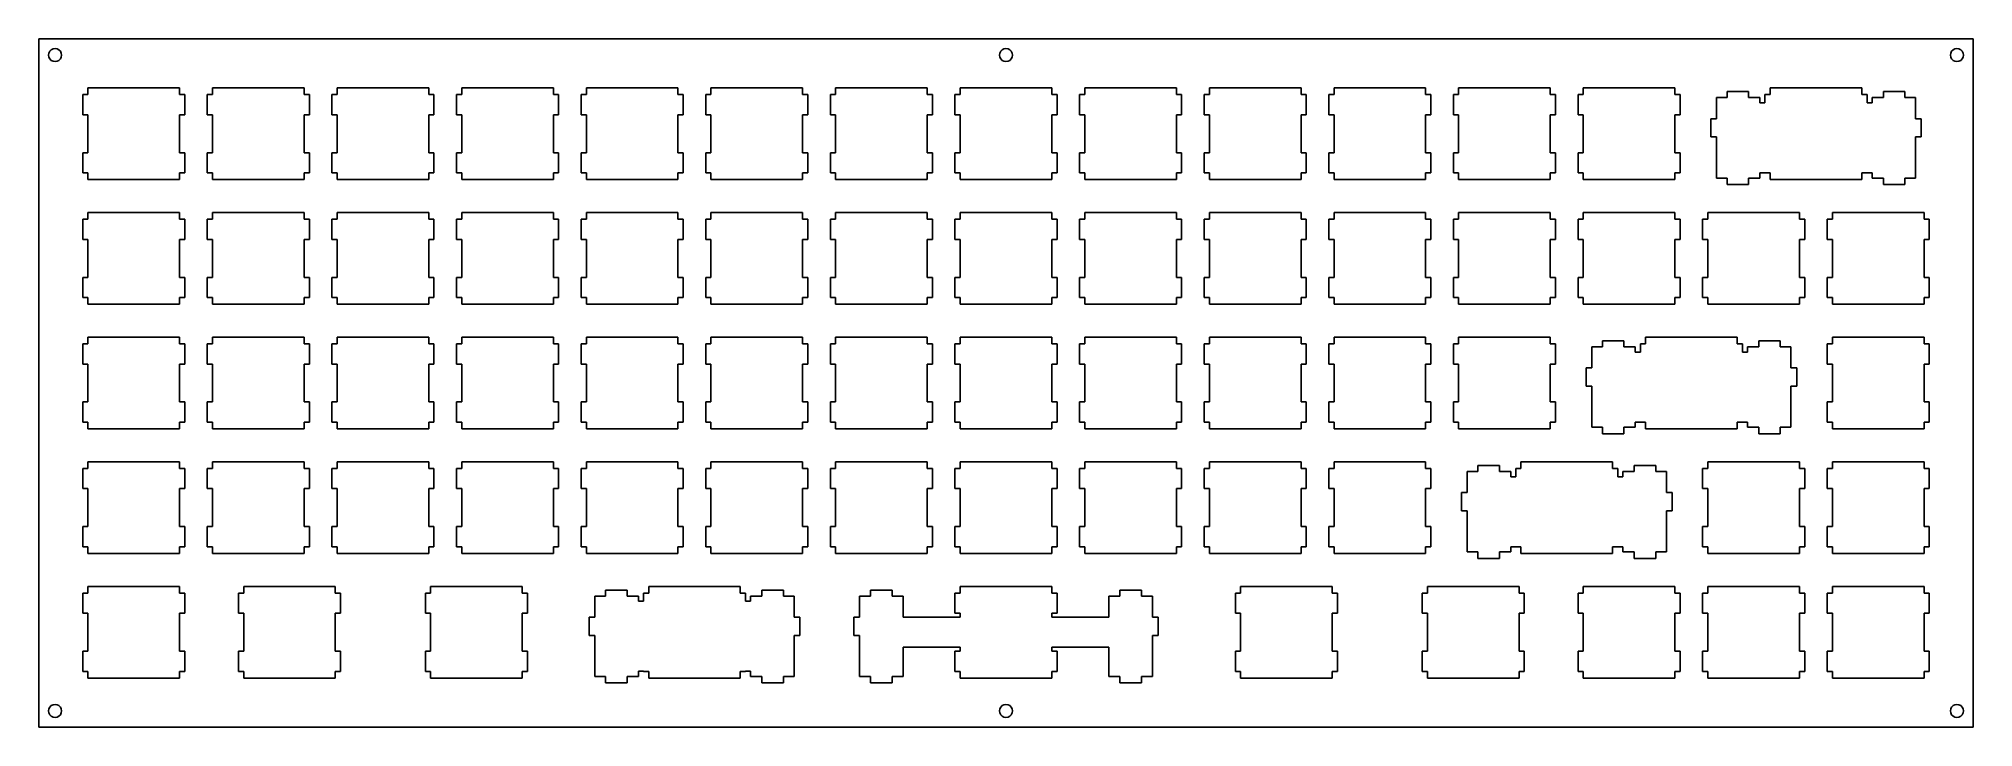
# Model space of a CAD drawing. Extents: x 0 to 296, y 0 to 105.
import ezdxf

# ---------------------------------------------------------------- set-up
doc = ezdxf.new("R2010")
doc.units = 0
doc.layers.get('0').update_dxf_attribs({"linetype": 'CONTINUOUS'})

msp = doc.modelspace()

# ---------------------------------------------------------------- linework, layer by layer
at = {"color": 0}
for p, q in [((0.09371, 105.344), (295.844, 105.344)), ((0.09371, 0.09371), (0.09371, 105.344)), ((1.78456, 103.431), (2.00642, 103.653)), ((2.00642, 103.653), (2.28479, 103.795)), ((2.28479, 103.795), (2.59347, 103.843)), ((2.59347, 103.843), (2.90215, 103.795)), ((2.90215, 103.795), (3.18189, 103.653)), ((3.18189, 103.653), (3.40238, 103.431)), ((147.159, 103.431), (147.381, 103.653)), ((147.381, 103.653), (147.66, 103.795)), ((147.66, 103.795), (147.968, 103.843)), ((147.968, 103.843), (148.278, 103.795)), ((148.278, 103.795), (148.556, 103.653)), ((148.556, 103.653), (148.777, 103.431)), ((292.534, 103.431), (292.756, 103.653)), ((292.756, 103.653), (293.034, 103.795)), ((293.034, 103.795), (293.344, 103.843)), ((293.344, 103.843), (293.653, 103.795)), ((293.653, 103.795), (293.931, 103.653)), ((293.931, 103.653), (294.153, 103.431)), ((295.844, 105.344), (295.844, 0.09371)), ((1.59439, 102.844), (1.64262, 103.153)), ((1.64262, 102.536), (1.59439, 102.844)), ((1.64262, 103.153), (1.78456, 103.431)), ((1.78456, 102.256), (1.64262, 102.536)), ((2.00642, 102.035), (1.78456, 102.256)), ((2.28479, 101.894), (2.00642, 102.035)), ((2.59347, 101.844), (2.28479, 101.894)), ((2.90215, 101.894), (2.59347, 101.844)), ((3.18189, 102.035), (2.90215, 101.894)), ((3.40238, 102.256), (3.18189, 102.035)), ((3.40238, 103.431), (3.54432, 103.153)), ((3.54432, 102.536), (3.40238, 102.256)), ((3.54432, 103.153), (3.59392, 102.844)), ((3.59392, 102.844), (3.54432, 102.536)), ((146.969, 102.844), (147.017, 103.153)), ((147.017, 102.536), (146.969, 102.844)), ((147.017, 103.153), (147.159, 103.431)), ((147.159, 102.256), (147.017, 102.536)), ((147.381, 102.035), (147.159, 102.256)), ((147.66, 101.894), (147.381, 102.035)), ((147.968, 101.844), (147.66, 101.894)), ((148.278, 101.894), (147.968, 101.844)), ((148.556, 102.035), (148.278, 101.894)), ((148.777, 102.256), (148.556, 102.035)), ((148.777, 103.431), (148.919, 103.153)), ((148.919, 102.536), (148.777, 102.256)), ((148.919, 103.153), (148.969, 102.844)), ((148.969, 102.844), (148.919, 102.536)), ((292.344, 102.844), (292.392, 103.153)), ((292.392, 102.536), (292.344, 102.844)), ((292.392, 103.153), (292.534, 103.431)), ((292.534, 102.256), (292.392, 102.536)), ((292.756, 102.035), (292.534, 102.256)), ((293.034, 101.894), (292.756, 102.035)), ((293.344, 101.844), (293.034, 101.894)), ((293.653, 101.894), (293.344, 101.844)), ((293.931, 102.035), (293.653, 101.894)), ((294.153, 102.256), (293.931, 102.035)), ((294.153, 103.431), (294.295, 103.153)), ((294.295, 102.536), (294.153, 102.256)), ((294.295, 103.153), (294.343, 102.844)), ((294.343, 102.844), (294.295, 102.536)), ((7.61919, 96.8195), (7.61919, 97.8186)), ((7.61919, 97.8186), (21.6187, 97.8186)), ((21.6187, 97.8186), (21.6187, 96.8195)), ((26.6692, 96.8195), (26.6692, 97.8186)), ((26.6692, 97.8186), (40.6686, 97.8186)), ((40.6686, 97.8186), (40.6686, 96.8195)), ((45.7193, 96.8195), (45.7193, 97.8186)), ((45.7193, 97.8186), (59.7186, 97.8186)), ((59.7186, 97.8186), (59.7186, 96.8195)), ((64.7693, 96.8195), (64.7693, 97.8186)), ((64.7693, 97.8186), (78.7686, 97.8186)), ((78.7686, 97.8186), (78.7686, 96.8195)), ((83.8193, 96.8195), (83.8193, 97.8186)), ((83.8193, 97.8186), (97.8186, 97.8186)), ((97.8186, 97.8186), (97.8186, 96.8195)), ((102.869, 96.8195), (102.869, 97.8186)), ((102.869, 97.8186), (116.869, 97.8186)), ((116.869, 97.8186), (116.869, 96.8195)), ((121.919, 96.8195), (121.919, 97.8186)), ((121.919, 97.8186), (135.919, 97.8186)), ((135.919, 97.8186), (135.919, 96.8195)), ((140.969, 96.8195), (140.969, 97.8186)), ((140.969, 97.8186), (154.969, 97.8186)), ((154.969, 97.8186), (154.969, 96.8195)), ((160.019, 96.8195), (160.019, 97.8186)), ((160.019, 97.8186), (174.019, 97.8186)), ((174.019, 97.8186), (174.019, 96.8195)), ((179.069, 96.8195), (179.069, 97.8186)), ((179.069, 97.8186), (193.069, 97.8186)), ((193.069, 97.8186), (193.069, 96.8195)), ((198.119, 96.8195), (198.119, 97.8186)), ((198.119, 97.8186), (212.119, 97.8186)), ((212.119, 97.8186), (212.119, 96.8195)), ((217.169, 96.8195), (217.169, 97.8186)), ((217.169, 97.8186), (231.169, 97.8186)), ((231.169, 97.8186), (231.169, 96.8195)), ((236.219, 96.8195), (236.219, 97.8186)), ((236.219, 97.8186), (250.219, 97.8186)), ((250.219, 97.8186), (250.219, 96.8195)), ((264.794, 96.8195), (264.794, 97.8186)), ((264.794, 97.8186), (278.794, 97.8186)), ((278.794, 97.8186), (278.794, 96.8195)), ((6.81852, 93.7189), (6.81852, 96.8195)), ((6.81852, 96.8195), (7.61919, 96.8195)), ((21.6187, 96.8195), (22.4193, 96.8195)), ((22.4193, 96.8195), (22.4193, 93.7189)), ((25.8685, 93.7189), (25.8685, 96.8195)), ((25.8685, 96.8195), (26.6692, 96.8195)), ((40.6686, 96.8195), (41.4694, 96.8195)), ((41.4694, 96.8195), (41.4694, 93.7189)), ((44.9185, 93.7189), (44.9185, 96.8195)), ((44.9185, 96.8195), (45.7193, 96.8195)), ((59.7186, 96.8195), (60.5194, 96.8195)), ((60.5194, 96.8195), (60.5194, 93.7189)), ((63.9685, 93.7189), (63.9685, 96.8195)), ((63.9685, 96.8195), (64.7693, 96.8195)), ((78.7686, 96.8195), (79.5694, 96.8195)), ((79.5694, 96.8195), (79.5694, 93.7189)), ((83.0185, 93.7189), (83.0185, 96.8195)), ((83.0185, 96.8195), (83.8193, 96.8195)), ((97.8186, 96.8195), (98.6194, 96.8195)), ((98.6194, 96.8195), (98.6194, 93.7189)), ((102.068, 93.7189), (102.068, 96.8195)), ((102.068, 96.8195), (102.869, 96.8195)), ((116.869, 96.8195), (117.669, 96.8195)), ((117.669, 96.8195), (117.669, 93.7189)), ((121.118, 93.7189), (121.118, 96.8195)), ((121.118, 96.8195), (121.919, 96.8195)), ((135.919, 96.8195), (136.719, 96.8195)), ((136.719, 96.8195), (136.719, 93.7189)), ((140.168, 93.7189), (140.168, 96.8195)), ((140.168, 96.8195), (140.969, 96.8195)), ((154.969, 96.8195), (155.769, 96.8195)), ((155.769, 96.8195), (155.769, 93.7189)), ((159.218, 93.7189), (159.218, 96.8195)), ((159.218, 96.8195), (160.019, 96.8195)), ((174.019, 96.8195), (174.819, 96.8195)), ((174.819, 96.8195), (174.819, 93.7189)), ((178.268, 93.7189), (178.268, 96.8195)), ((178.268, 96.8195), (179.069, 96.8195)), ((193.069, 96.8195), (193.869, 96.8195)), ((193.869, 96.8195), (193.869, 93.7189)), ((197.318, 93.7189), (197.318, 96.8195)), ((197.318, 96.8195), (198.119, 96.8195)), ((212.119, 96.8195), (212.919, 96.8195)), ((212.919, 96.8195), (212.919, 93.7189)), ((216.368, 93.7189), (216.368, 96.8195)), ((216.368, 96.8195), (217.169, 96.8195)), ((231.169, 96.8195), (231.969, 96.8195)), ((231.969, 96.8195), (231.969, 93.7189)), ((235.418, 93.7189), (235.418, 96.8195)), ((235.418, 96.8195), (236.219, 96.8195)), ((250.219, 96.8195), (251.019, 96.8195)), ((251.019, 96.8195), (251.019, 93.7189)), ((256.569, 93.1196), (256.569, 96.3496)), ((256.569, 96.3496), (258.193, 96.3496)), ((258.193, 96.3496), (258.193, 97.2689)), ((258.193, 97.2689), (261.494, 97.2689)), ((261.494, 97.2689), (261.494, 96.3496)), ((261.494, 96.3496), (263.219, 96.3496)), ((263.219, 96.3496), (263.219, 95.5492)), ((263.219, 95.5492), (263.993, 95.5492)), ((263.993, 95.5492), (263.993, 96.8195)), ((263.993, 96.8195), (264.794, 96.8195)), ((278.794, 96.8195), (279.594, 96.8195)), ((279.594, 96.8195), (279.594, 95.5492)), ((279.594, 95.5492), (280.369, 95.5492)), ((280.369, 95.5492), (280.369, 96.3496)), ((280.369, 96.3496), (282.094, 96.3496)), ((282.094, 96.3496), (282.094, 97.2689)), ((282.094, 97.2689), (285.393, 97.2689)), ((285.393, 97.2689), (285.393, 96.3496)), ((285.393, 96.3496), (287.019, 96.3496)), ((287.019, 96.3496), (287.019, 93.1196)), ((7.61919, 93.7189), (6.81852, 93.7189)), ((7.61919, 87.9189), (7.61919, 93.7189)), ((22.4193, 93.7189), (21.6187, 93.7189)), ((21.6187, 93.7189), (21.6187, 87.9189)), ((26.6692, 93.7189), (25.8685, 93.7189)), ((26.6692, 87.9189), (26.6692, 93.7189)), ((41.4694, 93.7189), (40.6686, 93.7189)), ((40.6686, 93.7189), (40.6686, 87.9189)), ((45.7193, 93.7189), (44.9185, 93.7189)), ((45.7193, 87.9189), (45.7193, 93.7189)), ((60.5194, 93.7189), (59.7186, 93.7189)), ((59.7186, 93.7189), (59.7186, 87.9189)), ((64.7693, 93.7189), (63.9685, 93.7189)), ((64.7693, 87.9189), (64.7693, 93.7189)), ((79.5694, 93.7189), (78.7686, 93.7189)), ((78.7686, 93.7189), (78.7686, 87.9189)), ((83.8193, 93.7189), (83.0185, 93.7189)), ((83.8193, 87.9189), (83.8193, 93.7189)), ((98.6194, 93.7189), (97.8186, 93.7189)), ((97.8186, 93.7189), (97.8186, 87.9189)), ((102.869, 93.7189), (102.068, 93.7189)), ((102.869, 87.9189), (102.869, 93.7189)), ((117.669, 93.7189), (116.869, 93.7189)), ((116.869, 93.7189), (116.869, 87.9189)), ((121.919, 93.7189), (121.118, 93.7189)), ((121.919, 87.9189), (121.919, 93.7189)), ((136.719, 93.7189), (135.919, 93.7189)), ((135.919, 93.7189), (135.919, 87.9189)), ((140.969, 93.7189), (140.168, 93.7189)), ((140.969, 87.9189), (140.969, 93.7189)), ((155.769, 93.7189), (154.969, 93.7189)), ((154.969, 93.7189), (154.969, 87.9189)), ((160.019, 93.7189), (159.218, 93.7189)), ((160.019, 87.9189), (160.019, 93.7189)), ((174.819, 93.7189), (174.019, 93.7189)), ((174.019, 93.7189), (174.019, 87.9189)), ((179.069, 93.7189), (178.268, 93.7189)), ((179.069, 87.9189), (179.069, 93.7189)), ((193.869, 93.7189), (193.069, 93.7189)), ((193.069, 93.7189), (193.069, 87.9189)), ((198.119, 93.7189), (197.318, 93.7189)), ((198.119, 87.9189), (198.119, 93.7189)), ((212.919, 93.7189), (212.119, 93.7189)), ((212.119, 93.7189), (212.119, 87.9189)), ((217.169, 93.7189), (216.368, 93.7189)), ((217.169, 87.9189), (217.169, 93.7189)), ((231.969, 93.7189), (231.169, 93.7189)), ((231.169, 93.7189), (231.169, 87.9189)), ((236.219, 93.7189), (235.418, 93.7189)), ((236.219, 87.9189), (236.219, 93.7189)), ((251.019, 93.7189), (250.219, 93.7189)), ((250.219, 93.7189), (250.219, 87.9189)), ((255.694, 90.3192), (255.694, 93.1196)), ((255.694, 93.1196), (256.569, 93.1196)), ((287.019, 93.1196), (287.894, 93.1196)), ((287.894, 93.1196), (287.894, 90.3192)), ((256.569, 90.3192), (255.694, 90.3192)), ((256.569, 84.0493), (256.569, 90.3192)), ((287.019, 90.3192), (287.019, 84.0493)), ((287.894, 90.3192), (287.019, 90.3192)), ((6.81852, 84.8198), (6.81852, 87.9189)), ((6.81852, 87.9189), (7.61919, 87.9189)), ((21.6187, 87.9189), (22.4193, 87.9189)), ((22.4193, 87.9189), (22.4193, 84.8198)), ((25.8685, 84.8198), (25.8685, 87.9189)), ((25.8685, 87.9189), (26.6692, 87.9189)), ((40.6686, 87.9189), (41.4694, 87.9189)), ((41.4694, 87.9189), (41.4694, 84.8198)), ((44.9185, 84.8198), (44.9185, 87.9189)), ((44.9185, 87.9189), (45.7193, 87.9189)), ((59.7186, 87.9189), (60.5194, 87.9189)), ((60.5194, 87.9189), (60.5194, 84.8198)), ((63.9685, 84.8198), (63.9685, 87.9189)), ((63.9685, 87.9189), (64.7693, 87.9189)), ((78.7686, 87.9189), (79.5694, 87.9189)), ((79.5694, 87.9189), (79.5694, 84.8198)), ((83.0185, 84.8198), (83.0185, 87.9189)), ((83.0185, 87.9189), (83.8193, 87.9189)), ((97.8186, 87.9189), (98.6194, 87.9189)), ((98.6194, 87.9189), (98.6194, 84.8198)), ((102.068, 84.8198), (102.068, 87.9189)), ((102.068, 87.9189), (102.869, 87.9189)), ((116.869, 87.9189), (117.669, 87.9189)), ((117.669, 87.9189), (117.669, 84.8198)), ((121.118, 84.8198), (121.118, 87.9189)), ((121.118, 87.9189), (121.919, 87.9189)), ((135.919, 87.9189), (136.719, 87.9189)), ((136.719, 87.9189), (136.719, 84.8198)), ((140.168, 84.8198), (140.168, 87.9189)), ((140.168, 87.9189), (140.969, 87.9189)), ((154.969, 87.9189), (155.769, 87.9189)), ((155.769, 87.9189), (155.769, 84.8198)), ((159.218, 84.8198), (159.218, 87.9189)), ((159.218, 87.9189), (160.019, 87.9189)), ((174.019, 87.9189), (174.819, 87.9189)), ((174.819, 87.9189), (174.819, 84.8198)), ((178.268, 84.8198), (178.268, 87.9189)), ((178.268, 87.9189), (179.069, 87.9189)), ((193.069, 87.9189), (193.869, 87.9189)), ((193.869, 87.9189), (193.869, 84.8198)), ((197.318, 84.8198), (197.318, 87.9189)), ((197.318, 87.9189), (198.119, 87.9189)), ((212.119, 87.9189), (212.919, 87.9189)), ((212.919, 87.9189), (212.919, 84.8198)), ((216.368, 84.8198), (216.368, 87.9189)), ((216.368, 87.9189), (217.169, 87.9189)), ((231.169, 87.9189), (231.969, 87.9189)), ((231.969, 87.9189), (231.969, 84.8198)), ((235.418, 84.8198), (235.418, 87.9189)), ((235.418, 87.9189), (236.219, 87.9189)), ((250.219, 87.9189), (251.019, 87.9189)), ((251.019, 87.9189), (251.019, 84.8198)), ((7.61919, 84.8198), (6.81852, 84.8198)), ((7.61919, 83.8193), (7.61919, 84.8198)), ((21.6187, 83.8193), (7.61919, 83.8193)), ((21.6187, 84.8198), (21.6187, 83.8193)), ((22.4193, 84.8198), (21.6187, 84.8198)), ((26.6692, 84.8198), (25.8685, 84.8198)), ((26.6692, 83.8193), (26.6692, 84.8198)), ((40.6686, 83.8193), (26.6692, 83.8193)), ((40.6686, 84.8198), (40.6686, 83.8193)), ((41.4694, 84.8198), (40.6686, 84.8198)), ((45.7193, 84.8198), (44.9185, 84.8198)), ((45.7193, 83.8193), (45.7193, 84.8198)), ((59.7186, 83.8193), (45.7193, 83.8193)), ((59.7186, 84.8198), (59.7186, 83.8193)), ((60.5194, 84.8198), (59.7186, 84.8198)), ((64.7693, 84.8198), (63.9685, 84.8198)), ((64.7693, 83.8193), (64.7693, 84.8198)), ((78.7686, 83.8193), (64.7693, 83.8193)), ((78.7686, 84.8198), (78.7686, 83.8193)), ((79.5694, 84.8198), (78.7686, 84.8198)), ((83.8193, 84.8198), (83.0185, 84.8198)), ((83.8193, 83.8193), (83.8193, 84.8198)), ((97.8186, 83.8193), (83.8193, 83.8193)), ((97.8186, 84.8198), (97.8186, 83.8193)), ((98.6194, 84.8198), (97.8186, 84.8198)), ((102.869, 84.8198), (102.068, 84.8198)), ((102.869, 83.8193), (102.869, 84.8198)), ((116.869, 83.8193), (102.869, 83.8193)), ((116.869, 84.8198), (116.869, 83.8193)), ((117.669, 84.8198), (116.869, 84.8198)), ((121.919, 84.8198), (121.118, 84.8198)), ((121.919, 83.8193), (121.919, 84.8198)), ((135.919, 83.8193), (121.919, 83.8193)), ((135.919, 84.8198), (135.919, 83.8193)), ((136.719, 84.8198), (135.919, 84.8198)), ((140.969, 84.8198), (140.168, 84.8198)), ((140.969, 83.8193), (140.969, 84.8198)), ((154.969, 83.8193), (140.969, 83.8193)), ((154.969, 84.8198), (154.969, 83.8193)), ((155.769, 84.8198), (154.969, 84.8198)), ((160.019, 84.8198), (159.218, 84.8198)), ((160.019, 83.8193), (160.019, 84.8198)), ((174.019, 83.8193), (160.019, 83.8193)), ((174.019, 84.8198), (174.019, 83.8193)), ((174.819, 84.8198), (174.019, 84.8198)), ((179.069, 84.8198), (178.268, 84.8198)), ((179.069, 83.8193), (179.069, 84.8198)), ((193.069, 83.8193), (179.069, 83.8193)), ((193.069, 84.8198), (193.069, 83.8193)), ((193.869, 84.8198), (193.069, 84.8198)), ((198.119, 84.8198), (197.318, 84.8198)), ((198.119, 83.8193), (198.119, 84.8198)), ((212.119, 83.8193), (198.119, 83.8193)), ((212.119, 84.8198), (212.119, 83.8193)), ((212.919, 84.8198), (212.119, 84.8198)), ((217.169, 84.8198), (216.368, 84.8198)), ((217.169, 83.8193), (217.169, 84.8198)), ((231.169, 83.8193), (217.169, 83.8193)), ((231.169, 84.8198), (231.169, 83.8193)), ((231.969, 84.8198), (231.169, 84.8198)), ((236.219, 84.8198), (235.418, 84.8198)), ((236.219, 83.8193), (236.219, 84.8198)), ((250.219, 83.8193), (236.219, 83.8193)), ((250.219, 84.8198), (250.219, 83.8193)), ((251.019, 84.8198), (250.219, 84.8198)), ((258.193, 84.0493), (256.569, 84.0493)), ((258.193, 83.0696), (258.193, 84.0493)), ((261.494, 83.0696), (258.193, 83.0696)), ((263.219, 84.0493), (261.494, 84.0493)), ((261.494, 84.0493), (261.494, 83.0696)), ((263.993, 84.8487), (263.219, 84.8487)), ((263.219, 84.8487), (263.219, 84.0493)), ((263.993, 84.8198), (263.993, 84.8487)), ((264.794, 84.8198), (263.993, 84.8198)), ((264.794, 83.8193), (264.794, 84.8198)), ((278.794, 83.8193), (264.794, 83.8193)), ((279.594, 84.8198), (278.794, 84.8198)), ((278.794, 84.8198), (278.794, 83.8193)), ((280.369, 84.8487), (279.594, 84.8487)), ((279.594, 84.8487), (279.594, 84.8198)), ((280.369, 84.0493), (280.369, 84.8487)), ((282.094, 84.0493), (280.369, 84.0493)), ((282.094, 83.0696), (282.094, 84.0493)), ((285.393, 83.0696), (282.094, 83.0696)), ((287.019, 84.0493), (285.393, 84.0493)), ((285.393, 84.0493), (285.393, 83.0696)), ((6.81852, 74.6689), (6.81852, 77.7695)), ((6.81852, 77.7695), (7.61919, 77.7695)), ((7.61919, 77.7695), (7.61919, 78.7686)), ((7.61919, 78.7686), (21.6187, 78.7686)), ((21.6187, 78.7686), (21.6187, 77.7695)), ((21.6187, 77.7695), (22.4193, 77.7695)), ((22.4193, 77.7695), (22.4193, 74.6689)), ((25.8685, 74.6689), (25.8685, 77.7695)), ((25.8685, 77.7695), (26.6692, 77.7695)), ((26.6692, 77.7695), (26.6692, 78.7686)), ((26.6692, 78.7686), (40.6686, 78.7686)), ((40.6686, 78.7686), (40.6686, 77.7695)), ((40.6686, 77.7695), (41.4694, 77.7695)), ((41.4694, 77.7695), (41.4694, 74.6689)), ((44.9185, 74.6689), (44.9185, 77.7695)), ((44.9185, 77.7695), (45.7193, 77.7695)), ((45.7193, 77.7695), (45.7193, 78.7686)), ((45.7193, 78.7686), (59.7186, 78.7686)), ((59.7186, 78.7686), (59.7186, 77.7695)), ((59.7186, 77.7695), (60.5194, 77.7695)), ((60.5194, 77.7695), (60.5194, 74.6689)), ((63.9685, 74.6689), (63.9685, 77.7695)), ((63.9685, 77.7695), (64.7693, 77.7695)), ((64.7693, 77.7695), (64.7693, 78.7686)), ((64.7693, 78.7686), (78.7686, 78.7686)), ((78.7686, 78.7686), (78.7686, 77.7695)), ((78.7686, 77.7695), (79.5694, 77.7695)), ((79.5694, 77.7695), (79.5694, 74.6689)), ((83.0185, 74.6689), (83.0185, 77.7695)), ((83.0185, 77.7695), (83.8193, 77.7695)), ((83.8193, 77.7695), (83.8193, 78.7686)), ((83.8193, 78.7686), (97.8186, 78.7686)), ((97.8186, 78.7686), (97.8186, 77.7695)), ((97.8186, 77.7695), (98.6194, 77.7695)), ((98.6194, 77.7695), (98.6194, 74.6689)), ((102.068, 74.6689), (102.068, 77.7695)), ((102.068, 77.7695), (102.869, 77.7695)), ((102.869, 77.7695), (102.869, 78.7686)), ((102.869, 78.7686), (116.869, 78.7686)), ((116.869, 78.7686), (116.869, 77.7695)), ((116.869, 77.7695), (117.669, 77.7695)), ((117.669, 77.7695), (117.669, 74.6689)), ((121.118, 74.6689), (121.118, 77.7695)), ((121.118, 77.7695), (121.919, 77.7695)), ((121.919, 77.7695), (121.919, 78.7686)), ((121.919, 78.7686), (135.919, 78.7686)), ((135.919, 78.7686), (135.919, 77.7695)), ((135.919, 77.7695), (136.719, 77.7695)), ((136.719, 77.7695), (136.719, 74.6689)), ((140.168, 74.6689), (140.168, 77.7695)), ((140.168, 77.7695), (140.969, 77.7695)), ((140.969, 77.7695), (140.969, 78.7686)), ((140.969, 78.7686), (154.969, 78.7686)), ((154.969, 78.7686), (154.969, 77.7695)), ((154.969, 77.7695), (155.769, 77.7695)), ((155.769, 77.7695), (155.769, 74.6689)), ((159.218, 74.6689), (159.218, 77.7695)), ((159.218, 77.7695), (160.019, 77.7695)), ((160.019, 77.7695), (160.019, 78.7686)), ((160.019, 78.7686), (174.019, 78.7686)), ((174.019, 78.7686), (174.019, 77.7695)), ((174.019, 77.7695), (174.819, 77.7695)), ((174.819, 77.7695), (174.819, 74.6689)), ((178.268, 74.6689), (178.268, 77.7695)), ((178.268, 77.7695), (179.069, 77.7695)), ((179.069, 77.7695), (179.069, 78.7686)), ((179.069, 78.7686), (193.069, 78.7686)), ((193.069, 78.7686), (193.069, 77.7695)), ((193.069, 77.7695), (193.869, 77.7695)), ((193.869, 77.7695), (193.869, 74.6689)), ((197.318, 74.6689), (197.318, 77.7695)), ((197.318, 77.7695), (198.119, 77.7695)), ((198.119, 77.7695), (198.119, 78.7686)), ((198.119, 78.7686), (212.119, 78.7686)), ((212.119, 78.7686), (212.119, 77.7695)), ((212.119, 77.7695), (212.919, 77.7695)), ((212.919, 77.7695), (212.919, 74.6689)), ((216.368, 74.6689), (216.368, 77.7695)), ((216.368, 77.7695), (217.169, 77.7695)), ((217.169, 77.7695), (217.169, 78.7686)), ((217.169, 78.7686), (231.169, 78.7686)), ((231.169, 78.7686), (231.169, 77.7695)), ((231.169, 77.7695), (231.969, 77.7695)), ((231.969, 77.7695), (231.969, 74.6689)), ((235.418, 74.6689), (235.418, 77.7695)), ((235.418, 77.7695), (236.219, 77.7695)), ((236.219, 77.7695), (236.219, 78.7686)), ((236.219, 78.7686), (250.219, 78.7686)), ((250.219, 78.7686), (250.219, 77.7695)), ((250.219, 77.7695), (251.019, 77.7695)), ((251.019, 77.7695), (251.019, 74.6689)), ((254.468, 74.6689), (254.468, 77.7695)), ((254.468, 77.7695), (255.269, 77.7695)), ((255.269, 77.7695), (255.269, 78.7686)), ((255.269, 78.7686), (269.269, 78.7686)), ((269.269, 78.7686), (269.269, 77.7695)), ((269.269, 77.7695), (270.069, 77.7695)), ((270.069, 77.7695), (270.069, 74.6689)), ((273.518, 74.6689), (273.518, 77.7695)), ((273.518, 77.7695), (274.319, 77.7695)), ((274.319, 77.7695), (274.319, 78.7686)), ((274.319, 78.7686), (288.319, 78.7686)), ((288.319, 78.7686), (288.319, 77.7695)), ((288.319, 77.7695), (289.119, 77.7695)), ((289.119, 77.7695), (289.119, 74.6689)), ((7.61919, 74.6689), (6.81852, 74.6689)), ((7.61919, 68.8689), (7.61919, 74.6689)), ((22.4193, 74.6689), (21.6187, 74.6689)), ((21.6187, 74.6689), (21.6187, 68.8689)), ((26.6692, 74.6689), (25.8685, 74.6689)), ((26.6692, 68.8689), (26.6692, 74.6689)), ((41.4694, 74.6689), (40.6686, 74.6689)), ((40.6686, 74.6689), (40.6686, 68.8689)), ((45.7193, 74.6689), (44.9185, 74.6689)), ((45.7193, 68.8689), (45.7193, 74.6689)), ((60.5194, 74.6689), (59.7186, 74.6689)), ((59.7186, 74.6689), (59.7186, 68.8689)), ((64.7693, 74.6689), (63.9685, 74.6689)), ((64.7693, 68.8689), (64.7693, 74.6689)), ((79.5694, 74.6689), (78.7686, 74.6689)), ((78.7686, 74.6689), (78.7686, 68.8689)), ((83.8193, 74.6689), (83.0185, 74.6689)), ((83.8193, 68.8689), (83.8193, 74.6689)), ((98.6194, 74.6689), (97.8186, 74.6689)), ((97.8186, 74.6689), (97.8186, 68.8689)), ((102.869, 74.6689), (102.068, 74.6689)), ((102.869, 68.8689), (102.869, 74.6689)), ((117.669, 74.6689), (116.869, 74.6689)), ((116.869, 74.6689), (116.869, 68.8689)), ((121.919, 74.6689), (121.118, 74.6689)), ((121.919, 68.8689), (121.919, 74.6689)), ((136.719, 74.6689), (135.919, 74.6689)), ((135.919, 74.6689), (135.919, 68.8689)), ((140.969, 74.6689), (140.168, 74.6689)), ((140.969, 68.8689), (140.969, 74.6689)), ((155.769, 74.6689), (154.969, 74.6689)), ((154.969, 74.6689), (154.969, 68.8689)), ((160.019, 74.6689), (159.218, 74.6689)), ((160.019, 68.8689), (160.019, 74.6689)), ((174.819, 74.6689), (174.019, 74.6689)), ((174.019, 74.6689), (174.019, 68.8689)), ((179.069, 74.6689), (178.268, 74.6689)), ((179.069, 68.8689), (179.069, 74.6689)), ((193.869, 74.6689), (193.069, 74.6689)), ((193.069, 74.6689), (193.069, 68.8689)), ((198.119, 74.6689), (197.318, 74.6689)), ((198.119, 68.8689), (198.119, 74.6689)), ((212.919, 74.6689), (212.119, 74.6689)), ((212.119, 74.6689), (212.119, 68.8689)), ((217.169, 74.6689), (216.368, 74.6689)), ((217.169, 68.8689), (217.169, 74.6689)), ((231.969, 74.6689), (231.169, 74.6689)), ((231.169, 74.6689), (231.169, 68.8689)), ((236.219, 74.6689), (235.418, 74.6689)), ((236.219, 68.8689), (236.219, 74.6689)), ((251.019, 74.6689), (250.219, 74.6689)), ((250.219, 74.6689), (250.219, 68.8689)), ((255.269, 74.6689), (254.468, 74.6689)), ((255.269, 68.8689), (255.269, 74.6689)), ((270.069, 74.6689), (269.269, 74.6689)), ((269.269, 74.6689), (269.269, 68.8689)), ((274.319, 74.6689), (273.518, 74.6689)), ((274.319, 68.8689), (274.319, 74.6689)), ((289.119, 74.6689), (288.319, 74.6689)), ((288.319, 74.6689), (288.319, 68.8689)), ((6.81852, 65.7698), (6.81852, 68.8689)), ((6.81852, 68.8689), (7.61919, 68.8689)), ((21.6187, 68.8689), (22.4193, 68.8689)), ((22.4193, 68.8689), (22.4193, 65.7698)), ((25.8685, 65.7698), (25.8685, 68.8689)), ((25.8685, 68.8689), (26.6692, 68.8689)), ((40.6686, 68.8689), (41.4694, 68.8689)), ((41.4694, 68.8689), (41.4694, 65.7698)), ((44.9185, 65.7698), (44.9185, 68.8689)), ((44.9185, 68.8689), (45.7193, 68.8689)), ((59.7186, 68.8689), (60.5194, 68.8689)), ((60.5194, 68.8689), (60.5194, 65.7698)), ((63.9685, 65.7698), (63.9685, 68.8689)), ((63.9685, 68.8689), (64.7693, 68.8689)), ((78.7686, 68.8689), (79.5694, 68.8689)), ((79.5694, 68.8689), (79.5694, 65.7698)), ((83.0185, 65.7698), (83.0185, 68.8689)), ((83.0185, 68.8689), (83.8193, 68.8689)), ((97.8186, 68.8689), (98.6194, 68.8689)), ((98.6194, 68.8689), (98.6194, 65.7698)), ((102.068, 65.7698), (102.068, 68.8689)), ((102.068, 68.8689), (102.869, 68.8689)), ((116.869, 68.8689), (117.669, 68.8689)), ((117.669, 68.8689), (117.669, 65.7698)), ((121.118, 65.7698), (121.118, 68.8689)), ((121.118, 68.8689), (121.919, 68.8689)), ((135.919, 68.8689), (136.719, 68.8689)), ((136.719, 68.8689), (136.719, 65.7698)), ((140.168, 65.7698), (140.168, 68.8689)), ((140.168, 68.8689), (140.969, 68.8689)), ((154.969, 68.8689), (155.769, 68.8689)), ((155.769, 68.8689), (155.769, 65.7698)), ((159.218, 65.7698), (159.218, 68.8689)), ((159.218, 68.8689), (160.019, 68.8689)), ((174.019, 68.8689), (174.819, 68.8689)), ((174.819, 68.8689), (174.819, 65.7698)), ((178.268, 65.7698), (178.268, 68.8689)), ((178.268, 68.8689), (179.069, 68.8689)), ((193.069, 68.8689), (193.869, 68.8689)), ((193.869, 68.8689), (193.869, 65.7698)), ((197.318, 65.7698), (197.318, 68.8689)), ((197.318, 68.8689), (198.119, 68.8689)), ((212.119, 68.8689), (212.919, 68.8689)), ((212.919, 68.8689), (212.919, 65.7698)), ((216.368, 65.7698), (216.368, 68.8689)), ((216.368, 68.8689), (217.169, 68.8689)), ((231.169, 68.8689), (231.969, 68.8689)), ((231.969, 68.8689), (231.969, 65.7698)), ((235.418, 65.7698), (235.418, 68.8689)), ((235.418, 68.8689), (236.219, 68.8689)), ((250.219, 68.8689), (251.019, 68.8689)), ((251.019, 68.8689), (251.019, 65.7698)), ((254.468, 65.7698), (254.468, 68.8689)), ((254.468, 68.8689), (255.269, 68.8689)), ((269.269, 68.8689), (270.069, 68.8689)), ((270.069, 68.8689), (270.069, 65.7698)), ((273.518, 65.7698), (273.518, 68.8689)), ((273.518, 68.8689), (274.319, 68.8689)), ((288.319, 68.8689), (289.119, 68.8689)), ((289.119, 68.8689), (289.119, 65.7698)), ((7.61919, 65.7698), (6.81852, 65.7698)), ((7.61919, 64.7693), (7.61919, 65.7698)), ((21.6187, 65.7698), (21.6187, 64.7693)), ((22.4193, 65.7698), (21.6187, 65.7698)), ((26.6692, 65.7698), (25.8685, 65.7698)), ((26.6692, 64.7693), (26.6692, 65.7698)), ((40.6686, 65.7698), (40.6686, 64.7693)), ((41.4694, 65.7698), (40.6686, 65.7698)), ((45.7193, 65.7698), (44.9185, 65.7698)), ((45.7193, 64.7693), (45.7193, 65.7698)), ((59.7186, 65.7698), (59.7186, 64.7693)), ((60.5194, 65.7698), (59.7186, 65.7698)), ((64.7693, 65.7698), (63.9685, 65.7698)), ((64.7693, 64.7693), (64.7693, 65.7698)), ((78.7686, 65.7698), (78.7686, 64.7693)), ((79.5694, 65.7698), (78.7686, 65.7698)), ((83.8193, 65.7698), (83.0185, 65.7698)), ((83.8193, 64.7693), (83.8193, 65.7698)), ((97.8186, 65.7698), (97.8186, 64.7693)), ((98.6194, 65.7698), (97.8186, 65.7698)), ((102.869, 65.7698), (102.068, 65.7698)), ((102.869, 64.7693), (102.869, 65.7698)), ((116.869, 65.7698), (116.869, 64.7693)), ((117.669, 65.7698), (116.869, 65.7698)), ((121.919, 65.7698), (121.118, 65.7698)), ((121.919, 64.7693), (121.919, 65.7698)), ((135.919, 65.7698), (135.919, 64.7693)), ((136.719, 65.7698), (135.919, 65.7698)), ((140.969, 65.7698), (140.168, 65.7698)), ((140.969, 64.7693), (140.969, 65.7698)), ((154.969, 65.7698), (154.969, 64.7693)), ((155.769, 65.7698), (154.969, 65.7698)), ((160.019, 65.7698), (159.218, 65.7698)), ((160.019, 64.7693), (160.019, 65.7698)), ((174.019, 65.7698), (174.019, 64.7693)), ((174.819, 65.7698), (174.019, 65.7698)), ((179.069, 65.7698), (178.268, 65.7698)), ((179.069, 64.7693), (179.069, 65.7698)), ((193.069, 65.7698), (193.069, 64.7693)), ((193.869, 65.7698), (193.069, 65.7698)), ((198.119, 65.7698), (197.318, 65.7698)), ((198.119, 64.7693), (198.119, 65.7698)), ((212.119, 65.7698), (212.119, 64.7693)), ((212.919, 65.7698), (212.119, 65.7698)), ((217.169, 65.7698), (216.368, 65.7698)), ((217.169, 64.7693), (217.169, 65.7698)), ((231.169, 65.7698), (231.169, 64.7693)), ((231.969, 65.7698), (231.169, 65.7698)), ((236.219, 65.7698), (235.418, 65.7698)), ((236.219, 64.7693), (236.219, 65.7698)), ((250.219, 65.7698), (250.219, 64.7693)), ((251.019, 65.7698), (250.219, 65.7698)), ((255.269, 65.7698), (254.468, 65.7698)), ((255.269, 64.7693), (255.269, 65.7698)), ((269.269, 65.7698), (269.269, 64.7693)), ((270.069, 65.7698), (269.269, 65.7698)), ((274.319, 65.7698), (273.518, 65.7698)), ((274.319, 64.7693), (274.319, 65.7698)), ((288.319, 65.7698), (288.319, 64.7693)), ((289.119, 65.7698), (288.319, 65.7698)), ((21.6187, 64.7693), (7.61919, 64.7693)), ((40.6686, 64.7693), (26.6692, 64.7693)), ((59.7186, 64.7693), (45.7193, 64.7693)), ((78.7686, 64.7693), (64.7693, 64.7693)), ((97.8186, 64.7693), (83.8193, 64.7693)), ((116.869, 64.7693), (102.869, 64.7693)), ((135.919, 64.7693), (121.919, 64.7693)), ((154.969, 64.7693), (140.969, 64.7693)), ((174.019, 64.7693), (160.019, 64.7693)), ((193.069, 64.7693), (179.069, 64.7693)), ((212.119, 64.7693), (198.119, 64.7693)), ((231.169, 64.7693), (217.169, 64.7693)), ((250.219, 64.7693), (236.219, 64.7693)), ((269.269, 64.7693), (255.269, 64.7693)), ((288.319, 64.7693), (274.319, 64.7693)), ((7.61919, 58.7195), (7.61919, 59.7186)), ((7.61919, 59.7186), (21.6187, 59.7186)), ((21.6187, 59.7186), (21.6187, 58.7195)), ((26.6692, 58.7195), (26.6692, 59.7186)), ((26.6692, 59.7186), (40.6686, 59.7186)), ((40.6686, 59.7186), (40.6686, 58.7195)), ((45.7193, 58.7195), (45.7193, 59.7186)), ((45.7193, 59.7186), (59.7186, 59.7186)), ((59.7186, 59.7186), (59.7186, 58.7195)), ((64.7693, 58.7195), (64.7693, 59.7186)), ((64.7693, 59.7186), (78.7686, 59.7186)), ((78.7686, 59.7186), (78.7686, 58.7195)), ((83.8193, 58.7195), (83.8193, 59.7186)), ((83.8193, 59.7186), (97.8186, 59.7186)), ((97.8186, 59.7186), (97.8186, 58.7195)), ((102.869, 58.7195), (102.869, 59.7186)), ((102.869, 59.7186), (116.869, 59.7186)), ((116.869, 59.7186), (116.869, 58.7195)), ((121.919, 58.7195), (121.919, 59.7186)), ((121.919, 59.7186), (135.919, 59.7186)), ((135.919, 59.7186), (135.919, 58.7195)), ((140.969, 58.7195), (140.969, 59.7186)), ((140.969, 59.7186), (154.969, 59.7186)), ((154.969, 59.7186), (154.969, 58.7195)), ((160.019, 58.7195), (160.019, 59.7186)), ((160.019, 59.7186), (174.019, 59.7186)), ((174.019, 59.7186), (174.019, 58.7195)), ((179.069, 58.7195), (179.069, 59.7186)), ((179.069, 59.7186), (193.069, 59.7186)), ((193.069, 59.7186), (193.069, 58.7195)), ((198.119, 58.7195), (198.119, 59.7186)), ((198.119, 59.7186), (212.119, 59.7186)), ((212.119, 59.7186), (212.119, 58.7195)), ((217.169, 58.7195), (217.169, 59.7186)), ((217.169, 59.7186), (231.169, 59.7186)), ((231.169, 59.7186), (231.169, 58.7195)), ((239.143, 58.2496), (239.143, 59.1689)), ((239.143, 59.1689), (242.444, 59.1689)), ((242.444, 59.1689), (242.444, 58.2496)), ((245.744, 58.7195), (245.744, 59.7186)), ((245.744, 59.7186), (259.744, 59.7186)), ((259.744, 59.7186), (259.744, 58.7195)), ((263.044, 58.2496), (263.044, 59.1689)), ((263.044, 59.1689), (266.343, 59.1689)), ((266.343, 59.1689), (266.343, 58.2496)), ((274.319, 58.7195), (274.319, 59.7186)), ((274.319, 59.7186), (288.319, 59.7186)), ((288.319, 59.7186), (288.319, 58.7195)), ((6.81852, 55.6189), (6.81852, 58.7195)), ((6.81852, 58.7195), (7.61919, 58.7195)), ((21.6187, 58.7195), (22.4193, 58.7195)), ((22.4193, 58.7195), (22.4193, 55.6189)), ((25.8685, 55.6189), (25.8685, 58.7195)), ((25.8685, 58.7195), (26.6692, 58.7195)), ((40.6686, 58.7195), (41.4694, 58.7195)), ((41.4694, 58.7195), (41.4694, 55.6189)), ((44.9185, 55.6189), (44.9185, 58.7195)), ((44.9185, 58.7195), (45.7193, 58.7195)), ((59.7186, 58.7195), (60.5194, 58.7195)), ((60.5194, 58.7195), (60.5194, 55.6189)), ((63.9685, 55.6189), (63.9685, 58.7195)), ((63.9685, 58.7195), (64.7693, 58.7195)), ((78.7686, 58.7195), (79.5694, 58.7195)), ((79.5694, 58.7195), (79.5694, 55.6189)), ((83.0185, 55.6189), (83.0185, 58.7195)), ((83.0185, 58.7195), (83.8193, 58.7195)), ((97.8186, 58.7195), (98.6194, 58.7195)), ((98.6194, 58.7195), (98.6194, 55.6189)), ((102.068, 55.6189), (102.068, 58.7195)), ((102.068, 58.7195), (102.869, 58.7195)), ((116.869, 58.7195), (117.669, 58.7195)), ((117.669, 58.7195), (117.669, 55.6189)), ((121.118, 55.6189), (121.118, 58.7195)), ((121.118, 58.7195), (121.919, 58.7195)), ((135.919, 58.7195), (136.719, 58.7195)), ((136.719, 58.7195), (136.719, 55.6189)), ((140.168, 55.6189), (140.168, 58.7195)), ((140.168, 58.7195), (140.969, 58.7195)), ((154.969, 58.7195), (155.769, 58.7195)), ((155.769, 58.7195), (155.769, 55.6189)), ((159.218, 55.6189), (159.218, 58.7195)), ((159.218, 58.7195), (160.019, 58.7195)), ((174.019, 58.7195), (174.819, 58.7195)), ((174.819, 58.7195), (174.819, 55.6189)), ((178.268, 55.6189), (178.268, 58.7195)), ((178.268, 58.7195), (179.069, 58.7195)), ((193.069, 58.7195), (193.869, 58.7195)), ((193.869, 58.7195), (193.869, 55.6189)), ((197.318, 55.6189), (197.318, 58.7195)), ((197.318, 58.7195), (198.119, 58.7195)), ((212.119, 58.7195), (212.919, 58.7195)), ((212.919, 58.7195), (212.919, 55.6189)), ((216.368, 55.6189), (216.368, 58.7195)), ((216.368, 58.7195), (217.169, 58.7195)), ((231.169, 58.7195), (231.969, 58.7195)), ((231.969, 58.7195), (231.969, 55.6189)), ((237.519, 55.0196), (237.519, 58.2496)), ((237.519, 58.2496), (239.143, 58.2496)), ((242.444, 58.2496), (244.169, 58.2496)), ((244.169, 58.2496), (244.169, 57.4492)), ((244.169, 57.4492), (244.943, 57.4492)), ((244.943, 57.4492), (244.943, 58.7195)), ((244.943, 58.7195), (245.744, 58.7195)), ((259.744, 58.7195), (260.544, 58.7195)), ((260.544, 58.7195), (260.544, 57.4492)), ((260.544, 57.4492), (261.319, 57.4492)), ((261.319, 57.4492), (261.319, 58.2496)), ((261.319, 58.2496), (263.044, 58.2496)), ((266.343, 58.2496), (267.969, 58.2496)), ((267.969, 58.2496), (267.969, 55.0196)), ((273.518, 55.6189), (273.518, 58.7195)), ((273.518, 58.7195), (274.319, 58.7195)), ((288.319, 58.7195), (289.119, 58.7195)), ((289.119, 58.7195), (289.119, 55.6189)), ((7.61919, 55.6189), (6.81852, 55.6189)), ((7.61919, 49.8189), (7.61919, 55.6189)), ((22.4193, 55.6189), (21.6187, 55.6189)), ((21.6187, 55.6189), (21.6187, 49.8189)), ((26.6692, 55.6189), (25.8685, 55.6189)), ((26.6692, 49.8189), (26.6692, 55.6189)), ((41.4694, 55.6189), (40.6686, 55.6189)), ((40.6686, 55.6189), (40.6686, 49.8189)), ((45.7193, 55.6189), (44.9185, 55.6189)), ((45.7193, 49.8189), (45.7193, 55.6189)), ((60.5194, 55.6189), (59.7186, 55.6189)), ((59.7186, 55.6189), (59.7186, 49.8189)), ((64.7693, 55.6189), (63.9685, 55.6189)), ((64.7693, 49.8189), (64.7693, 55.6189)), ((79.5694, 55.6189), (78.7686, 55.6189)), ((78.7686, 55.6189), (78.7686, 49.8189)), ((83.8193, 55.6189), (83.0185, 55.6189)), ((83.8193, 49.8189), (83.8193, 55.6189)), ((98.6194, 55.6189), (97.8186, 55.6189)), ((97.8186, 55.6189), (97.8186, 49.8189)), ((102.869, 55.6189), (102.068, 55.6189)), ((102.869, 49.8189), (102.869, 55.6189)), ((117.669, 55.6189), (116.869, 55.6189)), ((116.869, 55.6189), (116.869, 49.8189)), ((121.919, 55.6189), (121.118, 55.6189)), ((121.919, 49.8189), (121.919, 55.6189)), ((136.719, 55.6189), (135.919, 55.6189)), ((135.919, 55.6189), (135.919, 49.8189)), ((140.969, 55.6189), (140.168, 55.6189)), ((140.969, 49.8189), (140.969, 55.6189)), ((155.769, 55.6189), (154.969, 55.6189)), ((154.969, 55.6189), (154.969, 49.8189)), ((160.019, 55.6189), (159.218, 55.6189)), ((160.019, 49.8189), (160.019, 55.6189)), ((174.819, 55.6189), (174.019, 55.6189)), ((174.019, 55.6189), (174.019, 49.8189)), ((179.069, 55.6189), (178.268, 55.6189)), ((179.069, 49.8189), (179.069, 55.6189)), ((193.869, 55.6189), (193.069, 55.6189)), ((193.069, 55.6189), (193.069, 49.8189)), ((198.119, 55.6189), (197.318, 55.6189)), ((198.119, 49.8189), (198.119, 55.6189)), ((212.919, 55.6189), (212.119, 55.6189)), ((212.119, 55.6189), (212.119, 49.8189)), ((217.169, 55.6189), (216.368, 55.6189)), ((217.169, 49.8189), (217.169, 55.6189)), ((231.969, 55.6189), (231.169, 55.6189)), ((231.169, 55.6189), (231.169, 49.8189)), ((236.644, 52.2192), (236.644, 55.0196)), ((236.644, 55.0196), (237.519, 55.0196)), ((267.969, 55.0196), (268.844, 55.0196)), ((268.844, 55.0196), (268.844, 52.2192)), ((274.319, 55.6189), (273.518, 55.6189)), ((274.319, 49.8189), (274.319, 55.6189)), ((289.119, 55.6189), (288.319, 55.6189)), ((288.319, 55.6189), (288.319, 49.8189)), ((237.519, 52.2192), (236.644, 52.2192)), ((237.519, 45.9493), (237.519, 52.2192)), ((267.969, 52.2192), (267.969, 45.9493)), ((268.844, 52.2192), (267.969, 52.2192)), ((6.81852, 46.7198), (6.81852, 49.8189)), ((6.81852, 49.8189), (7.61919, 49.8189)), ((21.6187, 49.8189), (22.4193, 49.8189)), ((22.4193, 49.8189), (22.4193, 46.7198)), ((25.8685, 46.7198), (25.8685, 49.8189)), ((25.8685, 49.8189), (26.6692, 49.8189)), ((40.6686, 49.8189), (41.4694, 49.8189)), ((41.4694, 49.8189), (41.4694, 46.7198)), ((44.9185, 46.7198), (44.9185, 49.8189)), ((44.9185, 49.8189), (45.7193, 49.8189)), ((59.7186, 49.8189), (60.5194, 49.8189)), ((60.5194, 49.8189), (60.5194, 46.7198)), ((63.9685, 46.7198), (63.9685, 49.8189)), ((63.9685, 49.8189), (64.7693, 49.8189)), ((78.7686, 49.8189), (79.5694, 49.8189)), ((79.5694, 49.8189), (79.5694, 46.7198)), ((83.0185, 46.7198), (83.0185, 49.8189)), ((83.0185, 49.8189), (83.8193, 49.8189)), ((97.8186, 49.8189), (98.6194, 49.8189)), ((98.6194, 49.8189), (98.6194, 46.7198)), ((102.068, 46.7198), (102.068, 49.8189)), ((102.068, 49.8189), (102.869, 49.8189)), ((116.869, 49.8189), (117.669, 49.8189)), ((117.669, 49.8189), (117.669, 46.7198)), ((121.118, 46.7198), (121.118, 49.8189)), ((121.118, 49.8189), (121.919, 49.8189)), ((135.919, 49.8189), (136.719, 49.8189)), ((136.719, 49.8189), (136.719, 46.7198)), ((140.168, 46.7198), (140.168, 49.8189)), ((140.168, 49.8189), (140.969, 49.8189)), ((154.969, 49.8189), (155.769, 49.8189)), ((155.769, 49.8189), (155.769, 46.7198)), ((159.218, 46.7198), (159.218, 49.8189)), ((159.218, 49.8189), (160.019, 49.8189)), ((174.019, 49.8189), (174.819, 49.8189)), ((174.819, 49.8189), (174.819, 46.7198)), ((178.268, 46.7198), (178.268, 49.8189)), ((178.268, 49.8189), (179.069, 49.8189)), ((193.069, 49.8189), (193.869, 49.8189)), ((193.869, 49.8189), (193.869, 46.7198)), ((197.318, 46.7198), (197.318, 49.8189)), ((197.318, 49.8189), (198.119, 49.8189)), ((212.119, 49.8189), (212.919, 49.8189)), ((212.919, 49.8189), (212.919, 46.7198)), ((216.368, 46.7198), (216.368, 49.8189)), ((216.368, 49.8189), (217.169, 49.8189)), ((231.169, 49.8189), (231.969, 49.8189)), ((231.969, 49.8189), (231.969, 46.7198)), ((273.518, 46.7198), (273.518, 49.8189)), ((273.518, 49.8189), (274.319, 49.8189)), ((288.319, 49.8189), (289.119, 49.8189)), ((289.119, 49.8189), (289.119, 46.7198)), ((7.61919, 46.7198), (6.81852, 46.7198)), ((7.61919, 45.7193), (7.61919, 46.7198)), ((21.6187, 45.7193), (7.61919, 45.7193)), ((21.6187, 46.7198), (21.6187, 45.7193)), ((22.4193, 46.7198), (21.6187, 46.7198)), ((26.6692, 46.7198), (25.8685, 46.7198)), ((26.6692, 45.7193), (26.6692, 46.7198)), ((40.6686, 45.7193), (26.6692, 45.7193)), ((40.6686, 46.7198), (40.6686, 45.7193)), ((41.4694, 46.7198), (40.6686, 46.7198)), ((45.7193, 46.7198), (44.9185, 46.7198)), ((45.7193, 45.7193), (45.7193, 46.7198)), ((59.7186, 45.7193), (45.7193, 45.7193)), ((59.7186, 46.7198), (59.7186, 45.7193)), ((60.5194, 46.7198), (59.7186, 46.7198)), ((64.7693, 46.7198), (63.9685, 46.7198)), ((64.7693, 45.7193), (64.7693, 46.7198)), ((78.7686, 45.7193), (64.7693, 45.7193)), ((78.7686, 46.7198), (78.7686, 45.7193)), ((79.5694, 46.7198), (78.7686, 46.7198)), ((83.8193, 46.7198), (83.0185, 46.7198)), ((83.8193, 45.7193), (83.8193, 46.7198)), ((97.8186, 45.7193), (83.8193, 45.7193)), ((97.8186, 46.7198), (97.8186, 45.7193)), ((98.6194, 46.7198), (97.8186, 46.7198)), ((102.869, 46.7198), (102.068, 46.7198)), ((102.869, 45.7193), (102.869, 46.7198)), ((116.869, 45.7193), (102.869, 45.7193)), ((116.869, 46.7198), (116.869, 45.7193)), ((117.669, 46.7198), (116.869, 46.7198)), ((121.919, 46.7198), (121.118, 46.7198)), ((121.919, 45.7193), (121.919, 46.7198)), ((135.919, 45.7193), (121.919, 45.7193)), ((135.919, 46.7198), (135.919, 45.7193)), ((136.719, 46.7198), (135.919, 46.7198)), ((140.969, 46.7198), (140.168, 46.7198)), ((140.969, 45.7193), (140.969, 46.7198)), ((154.969, 45.7193), (140.969, 45.7193)), ((154.969, 46.7198), (154.969, 45.7193)), ((155.769, 46.7198), (154.969, 46.7198)), ((160.019, 46.7198), (159.218, 46.7198)), ((160.019, 45.7193), (160.019, 46.7198)), ((174.019, 45.7193), (160.019, 45.7193)), ((174.019, 46.7198), (174.019, 45.7193)), ((174.819, 46.7198), (174.019, 46.7198)), ((179.069, 46.7198), (178.268, 46.7198)), ((179.069, 45.7193), (179.069, 46.7198)), ((193.069, 45.7193), (179.069, 45.7193)), ((193.069, 46.7198), (193.069, 45.7193)), ((193.869, 46.7198), (193.069, 46.7198)), ((198.119, 46.7198), (197.318, 46.7198)), ((198.119, 45.7193), (198.119, 46.7198)), ((212.119, 45.7193), (198.119, 45.7193)), ((212.119, 46.7198), (212.119, 45.7193)), ((212.919, 46.7198), (212.119, 46.7198)), ((217.169, 46.7198), (216.368, 46.7198)), ((217.169, 45.7193), (217.169, 46.7198)), ((231.169, 45.7193), (217.169, 45.7193)), ((231.169, 46.7198), (231.169, 45.7193)), ((231.969, 46.7198), (231.169, 46.7198)), ((239.143, 45.9493), (237.519, 45.9493)), ((239.143, 44.9696), (239.143, 45.9493)), ((242.444, 44.9696), (239.143, 44.9696)), ((244.169, 45.9493), (242.444, 45.9493)), ((242.444, 45.9493), (242.444, 44.9696)), ((244.943, 46.7487), (244.169, 46.7487)), ((244.169, 46.7487), (244.169, 45.9493)), ((244.943, 46.7198), (244.943, 46.7487)), ((245.744, 46.7198), (244.943, 46.7198)), ((245.744, 45.7193), (245.744, 46.7198)), ((259.744, 45.7193), (245.744, 45.7193)), ((260.544, 46.7198), (259.744, 46.7198)), ((259.744, 46.7198), (259.744, 45.7193)), ((261.319, 46.7487), (260.544, 46.7487)), ((260.544, 46.7487), (260.544, 46.7198)), ((261.319, 45.9493), (261.319, 46.7487)), ((263.044, 45.9493), (261.319, 45.9493)), ((263.044, 44.9696), (263.044, 45.9493)), ((266.343, 44.9696), (263.044, 44.9696)), ((267.969, 45.9493), (266.343, 45.9493)), ((266.343, 45.9493), (266.343, 44.9696)), ((274.319, 46.7198), (273.518, 46.7198)), ((274.319, 45.7193), (274.319, 46.7198)), ((288.319, 45.7193), (274.319, 45.7193)), ((288.319, 46.7198), (288.319, 45.7193)), ((289.119, 46.7198), (288.319, 46.7198)), ((6.81852, 36.5689), (6.81852, 39.6695)), ((6.81852, 39.6695), (7.61919, 39.6695)), ((7.61919, 39.6695), (7.61919, 40.6686)), ((7.61919, 40.6686), (21.6187, 40.6686)), ((21.6187, 40.6686), (21.6187, 39.6695)), ((21.6187, 39.6695), (22.4193, 39.6695)), ((22.4193, 39.6695), (22.4193, 36.5689)), ((25.8685, 36.5689), (25.8685, 39.6695)), ((25.8685, 39.6695), (26.6692, 39.6695)), ((26.6692, 39.6695), (26.6692, 40.6686)), ((26.6692, 40.6686), (40.6686, 40.6686)), ((40.6686, 40.6686), (40.6686, 39.6695)), ((40.6686, 39.6695), (41.4694, 39.6695)), ((41.4694, 39.6695), (41.4694, 36.5689)), ((44.9185, 36.5689), (44.9185, 39.6695)), ((44.9185, 39.6695), (45.7193, 39.6695)), ((45.7193, 39.6695), (45.7193, 40.6686)), ((45.7193, 40.6686), (59.7186, 40.6686)), ((59.7186, 40.6686), (59.7186, 39.6695)), ((59.7186, 39.6695), (60.5194, 39.6695)), ((60.5194, 39.6695), (60.5194, 36.5689)), ((63.9685, 36.5689), (63.9685, 39.6695)), ((63.9685, 39.6695), (64.7693, 39.6695)), ((64.7693, 39.6695), (64.7693, 40.6686)), ((64.7693, 40.6686), (78.7686, 40.6686)), ((78.7686, 40.6686), (78.7686, 39.6695)), ((78.7686, 39.6695), (79.5694, 39.6695)), ((79.5694, 39.6695), (79.5694, 36.5689)), ((83.0185, 36.5689), (83.0185, 39.6695)), ((83.0185, 39.6695), (83.8193, 39.6695)), ((83.8193, 39.6695), (83.8193, 40.6686)), ((83.8193, 40.6686), (97.8186, 40.6686)), ((97.8186, 40.6686), (97.8186, 39.6695)), ((97.8186, 39.6695), (98.6194, 39.6695)), ((98.6194, 39.6695), (98.6194, 36.5689)), ((102.068, 36.5689), (102.068, 39.6695)), ((102.068, 39.6695), (102.869, 39.6695)), ((102.869, 39.6695), (102.869, 40.6686)), ((102.869, 40.6686), (116.869, 40.6686)), ((116.869, 40.6686), (116.869, 39.6695)), ((116.869, 39.6695), (117.669, 39.6695)), ((117.669, 39.6695), (117.669, 36.5689)), ((121.118, 36.5689), (121.118, 39.6695)), ((121.118, 39.6695), (121.919, 39.6695)), ((121.919, 39.6695), (121.919, 40.6686)), ((121.919, 40.6686), (135.919, 40.6686)), ((135.919, 40.6686), (135.919, 39.6695)), ((135.919, 39.6695), (136.719, 39.6695)), ((136.719, 39.6695), (136.719, 36.5689)), ((140.168, 36.5689), (140.168, 39.6695)), ((140.168, 39.6695), (140.969, 39.6695)), ((140.969, 39.6695), (140.969, 40.6686)), ((140.969, 40.6686), (154.969, 40.6686)), ((154.969, 40.6686), (154.969, 39.6695)), ((154.969, 39.6695), (155.769, 39.6695)), ((155.769, 39.6695), (155.769, 36.5689)), ((159.218, 36.5689), (159.218, 39.6695)), ((159.218, 39.6695), (160.019, 39.6695)), ((160.019, 39.6695), (160.019, 40.6686)), ((160.019, 40.6686), (174.019, 40.6686)), ((174.019, 40.6686), (174.019, 39.6695)), ((174.019, 39.6695), (174.819, 39.6695)), ((174.819, 39.6695), (174.819, 36.5689)), ((178.268, 36.5689), (178.268, 39.6695)), ((178.268, 39.6695), (179.069, 39.6695)), ((179.069, 39.6695), (179.069, 40.6686)), ((179.069, 40.6686), (193.069, 40.6686)), ((193.069, 40.6686), (193.069, 39.6695)), ((193.069, 39.6695), (193.869, 39.6695)), ((193.869, 39.6695), (193.869, 36.5689)), ((197.318, 36.5689), (197.318, 39.6695)), ((197.318, 39.6695), (198.119, 39.6695)), ((198.119, 39.6695), (198.119, 40.6686)), ((198.119, 40.6686), (212.119, 40.6686)), ((212.119, 40.6686), (212.119, 39.6695)), ((212.119, 39.6695), (212.919, 39.6695)), ((212.919, 39.6695), (212.919, 36.5689)), ((218.469, 35.9696), (218.469, 39.1996)), ((218.469, 39.1996), (220.093, 39.1996)), ((220.093, 39.1996), (220.093, 40.1189)), ((220.093, 40.1189), (223.394, 40.1189)), ((223.394, 40.1189), (223.394, 39.1996)), ((223.394, 39.1996), (225.119, 39.1996)), ((225.119, 39.1996), (225.119, 38.3992)), ((225.893, 38.3992), (225.893, 39.6695)), ((225.893, 39.6695), (226.694, 39.6695)), ((226.694, 39.6695), (226.694, 40.6686)), ((226.694, 40.6686), (240.694, 40.6686)), ((240.694, 40.6686), (240.694, 39.6695)), ((240.694, 39.6695), (241.494, 39.6695)), ((241.494, 39.6695), (241.494, 38.3992)), ((242.269, 38.3992), (242.269, 39.1996)), ((242.269, 39.1996), (243.994, 39.1996)), ((243.994, 39.1996), (243.994, 40.1189)), ((243.994, 40.1189), (247.293, 40.1189)), ((247.293, 40.1189), (247.293, 39.1996)), ((247.293, 39.1996), (248.919, 39.1996)), ((248.919, 39.1996), (248.919, 35.9696)), ((254.468, 36.5689), (254.468, 39.6695)), ((254.468, 39.6695), (255.269, 39.6695)), ((255.269, 39.6695), (255.269, 40.6686)), ((255.269, 40.6686), (269.269, 40.6686)), ((269.269, 40.6686), (269.269, 39.6695)), ((269.269, 39.6695), (270.069, 39.6695)), ((270.069, 39.6695), (270.069, 36.5689)), ((273.518, 36.5689), (273.518, 39.6695)), ((273.518, 39.6695), (274.319, 39.6695)), ((274.319, 39.6695), (274.319, 40.6686)), ((274.319, 40.6686), (288.319, 40.6686)), ((288.319, 40.6686), (288.319, 39.6695)), ((288.319, 39.6695), (289.119, 39.6695)), ((289.119, 39.6695), (289.119, 36.5689)), ((7.61919, 36.5689), (6.81852, 36.5689)), ((7.61919, 30.7689), (7.61919, 36.5689)), ((22.4193, 36.5689), (21.6187, 36.5689)), ((21.6187, 36.5689), (21.6187, 30.7689)), ((26.6692, 36.5689), (25.8685, 36.5689)), ((26.6692, 30.7689), (26.6692, 36.5689)), ((41.4694, 36.5689), (40.6686, 36.5689)), ((40.6686, 36.5689), (40.6686, 30.7689)), ((45.7193, 36.5689), (44.9185, 36.5689)), ((45.7193, 30.7689), (45.7193, 36.5689)), ((60.5194, 36.5689), (59.7186, 36.5689)), ((59.7186, 36.5689), (59.7186, 30.7689)), ((64.7693, 36.5689), (63.9685, 36.5689)), ((64.7693, 30.7689), (64.7693, 36.5689)), ((79.5694, 36.5689), (78.7686, 36.5689)), ((78.7686, 36.5689), (78.7686, 30.7689)), ((83.8193, 36.5689), (83.0185, 36.5689)), ((83.8193, 30.7689), (83.8193, 36.5689)), ((98.6194, 36.5689), (97.8186, 36.5689)), ((97.8186, 36.5689), (97.8186, 30.7689)), ((102.869, 36.5689), (102.068, 36.5689)), ((102.869, 30.7689), (102.869, 36.5689)), ((117.669, 36.5689), (116.869, 36.5689)), ((116.869, 36.5689), (116.869, 30.7689)), ((121.919, 36.5689), (121.118, 36.5689)), ((121.919, 30.7689), (121.919, 36.5689)), ((136.719, 36.5689), (135.919, 36.5689)), ((135.919, 36.5689), (135.919, 30.7689)), ((140.969, 36.5689), (140.168, 36.5689)), ((140.969, 30.7689), (140.969, 36.5689)), ((155.769, 36.5689), (154.969, 36.5689)), ((154.969, 36.5689), (154.969, 30.7689)), ((160.019, 36.5689), (159.218, 36.5689)), ((160.019, 30.7689), (160.019, 36.5689)), ((174.819, 36.5689), (174.019, 36.5689)), ((174.019, 36.5689), (174.019, 30.7689)), ((179.069, 36.5689), (178.268, 36.5689)), ((179.069, 30.7689), (179.069, 36.5689)), ((193.869, 36.5689), (193.069, 36.5689)), ((193.069, 36.5689), (193.069, 30.7689)), ((198.119, 36.5689), (197.318, 36.5689)), ((198.119, 30.7689), (198.119, 36.5689)), ((212.919, 36.5689), (212.119, 36.5689)), ((212.119, 36.5689), (212.119, 30.7689)), ((217.594, 33.1694), (217.594, 35.9696)), ((217.594, 35.9696), (218.469, 35.9696)), ((225.119, 38.3992), (225.893, 38.3992)), ((241.494, 38.3992), (242.269, 38.3992)), ((248.919, 35.9696), (249.794, 35.9696)), ((249.794, 35.9696), (249.794, 33.1694)), ((255.269, 36.5689), (254.468, 36.5689)), ((255.269, 30.7689), (255.269, 36.5689)), ((270.069, 36.5689), (269.269, 36.5689)), ((269.269, 36.5689), (269.269, 30.7689)), ((274.319, 36.5689), (273.518, 36.5689)), ((274.319, 30.7689), (274.319, 36.5689)), ((289.119, 36.5689), (288.319, 36.5689)), ((288.319, 36.5689), (288.319, 30.7689)), ((218.469, 33.1694), (217.594, 33.1694)), ((218.469, 26.8993), (218.469, 33.1694)), ((248.919, 33.1694), (248.919, 26.8993)), ((249.794, 33.1694), (248.919, 33.1694)), ((6.81852, 27.6696), (6.81852, 30.7689)), ((6.81852, 30.7689), (7.61919, 30.7689)), ((21.6187, 30.7689), (22.4193, 30.7689)), ((22.4193, 30.7689), (22.4193, 27.6696)), ((25.8685, 27.6696), (25.8685, 30.7689)), ((25.8685, 30.7689), (26.6692, 30.7689)), ((40.6686, 30.7689), (41.4694, 30.7689)), ((41.4694, 30.7689), (41.4694, 27.6696)), ((44.9185, 27.6696), (44.9185, 30.7689)), ((44.9185, 30.7689), (45.7193, 30.7689)), ((59.7186, 30.7689), (60.5194, 30.7689)), ((60.5194, 30.7689), (60.5194, 27.6696)), ((63.9685, 27.6696), (63.9685, 30.7689)), ((63.9685, 30.7689), (64.7693, 30.7689)), ((78.7686, 30.7689), (79.5694, 30.7689)), ((79.5694, 30.7689), (79.5694, 27.6696)), ((83.0185, 27.6696), (83.0185, 30.7689)), ((83.0185, 30.7689), (83.8193, 30.7689)), ((97.8186, 30.7689), (98.6194, 30.7689)), ((98.6194, 30.7689), (98.6194, 27.6696)), ((102.068, 27.6696), (102.068, 30.7689)), ((102.068, 30.7689), (102.869, 30.7689)), ((116.869, 30.7689), (117.669, 30.7689)), ((117.669, 30.7689), (117.669, 27.6696)), ((121.118, 27.6696), (121.118, 30.7689)), ((121.118, 30.7689), (121.919, 30.7689)), ((135.919, 30.7689), (136.719, 30.7689)), ((136.719, 30.7689), (136.719, 27.6696)), ((140.168, 27.6696), (140.168, 30.7689)), ((140.168, 30.7689), (140.969, 30.7689)), ((154.969, 30.7689), (155.769, 30.7689)), ((155.769, 30.7689), (155.769, 27.6696)), ((159.218, 27.6696), (159.218, 30.7689)), ((159.218, 30.7689), (160.019, 30.7689)), ((174.019, 30.7689), (174.819, 30.7689)), ((174.819, 30.7689), (174.819, 27.6696)), ((178.268, 27.6696), (178.268, 30.7689)), ((178.268, 30.7689), (179.069, 30.7689)), ((193.069, 30.7689), (193.869, 30.7689)), ((193.869, 30.7689), (193.869, 27.6696)), ((197.318, 27.6696), (197.318, 30.7689)), ((197.318, 30.7689), (198.119, 30.7689)), ((212.119, 30.7689), (212.919, 30.7689)), ((212.919, 30.7689), (212.919, 27.6696)), ((254.468, 27.6696), (254.468, 30.7689)), ((254.468, 30.7689), (255.269, 30.7689)), ((269.269, 30.7689), (270.069, 30.7689)), ((270.069, 30.7689), (270.069, 27.6696)), ((273.518, 27.6696), (273.518, 30.7689)), ((273.518, 30.7689), (274.319, 30.7689)), ((288.319, 30.7689), (289.119, 30.7689)), ((289.119, 30.7689), (289.119, 27.6696)), ((7.61919, 27.6696), (6.81852, 27.6696)), ((7.61919, 26.6692), (7.61919, 27.6696)), ((21.6187, 26.6692), (7.61919, 26.6692)), ((21.6187, 27.6696), (21.6187, 26.6692)), ((22.4193, 27.6696), (21.6187, 27.6696)), ((26.6692, 27.6696), (25.8685, 27.6696)), ((26.6692, 26.6692), (26.6692, 27.6696)), ((40.6686, 26.6692), (26.6692, 26.6692)), ((40.6686, 27.6696), (40.6686, 26.6692)), ((41.4694, 27.6696), (40.6686, 27.6696)), ((45.7193, 27.6696), (44.9185, 27.6696)), ((45.7193, 26.6692), (45.7193, 27.6696)), ((59.7186, 26.6692), (45.7193, 26.6692)), ((59.7186, 27.6696), (59.7186, 26.6692)), ((60.5194, 27.6696), (59.7186, 27.6696)), ((64.7693, 27.6696), (63.9685, 27.6696)), ((64.7693, 26.6692), (64.7693, 27.6696)), ((78.7686, 26.6692), (64.7693, 26.6692)), ((78.7686, 27.6696), (78.7686, 26.6692)), ((79.5694, 27.6696), (78.7686, 27.6696)), ((83.8193, 27.6696), (83.0185, 27.6696)), ((83.8193, 26.6692), (83.8193, 27.6696)), ((97.8186, 26.6692), (83.8193, 26.6692)), ((97.8186, 27.6696), (97.8186, 26.6692)), ((98.6194, 27.6696), (97.8186, 27.6696)), ((102.869, 27.6696), (102.068, 27.6696)), ((102.869, 26.6692), (102.869, 27.6696)), ((116.869, 26.6692), (102.869, 26.6692)), ((116.869, 27.6696), (116.869, 26.6692)), ((117.669, 27.6696), (116.869, 27.6696)), ((121.919, 27.6696), (121.118, 27.6696)), ((121.919, 26.6692), (121.919, 27.6696)), ((135.919, 26.6692), (121.919, 26.6692)), ((135.919, 27.6696), (135.919, 26.6692)), ((136.719, 27.6696), (135.919, 27.6696)), ((140.969, 27.6696), (140.168, 27.6696)), ((140.969, 26.6692), (140.969, 27.6696)), ((154.969, 26.6692), (140.969, 26.6692)), ((154.969, 27.6696), (154.969, 26.6692)), ((155.769, 27.6696), (154.969, 27.6696)), ((160.019, 27.6696), (159.218, 27.6696)), ((160.019, 26.6692), (160.019, 27.6696)), ((174.019, 26.6692), (160.019, 26.6692)), ((174.019, 27.6696), (174.019, 26.6692)), ((174.819, 27.6696), (174.019, 27.6696)), ((179.069, 27.6696), (178.268, 27.6696)), ((179.069, 26.6692), (179.069, 27.6696)), ((193.069, 26.6692), (179.069, 26.6692)), ((193.069, 27.6696), (193.069, 26.6692)), ((193.869, 27.6696), (193.069, 27.6696)), ((198.119, 27.6696), (197.318, 27.6696)), ((198.119, 26.6692), (198.119, 27.6696)), ((212.119, 26.6692), (198.119, 26.6692)), ((212.119, 27.6696), (212.119, 26.6692)), ((212.919, 27.6696), (212.119, 27.6696)), ((220.093, 26.8993), (218.469, 26.8993)), ((220.093, 25.9195), (220.093, 26.8993)), ((225.119, 26.8993), (223.394, 26.8993)), ((223.394, 26.8993), (223.394, 25.9195)), ((225.893, 27.6986), (225.119, 27.6986)), ((225.119, 27.6986), (225.119, 26.8993)), ((225.893, 27.6696), (225.893, 27.6986)), ((226.694, 27.6696), (225.893, 27.6696)), ((226.694, 26.6692), (226.694, 27.6696)), ((240.694, 26.6692), (226.694, 26.6692)), ((241.494, 27.6696), (240.694, 27.6696)), ((240.694, 27.6696), (240.694, 26.6692)), ((242.269, 27.6986), (241.494, 27.6986)), ((241.494, 27.6986), (241.494, 27.6696)), ((242.269, 26.8993), (242.269, 27.6986)), ((243.994, 26.8993), (242.269, 26.8993)), ((243.994, 25.9195), (243.994, 26.8993)), ((248.919, 26.8993), (247.293, 26.8993)), ((247.293, 26.8993), (247.293, 25.9195)), ((255.269, 27.6696), (254.468, 27.6696)), ((255.269, 26.6692), (255.269, 27.6696)), ((269.269, 26.6692), (255.269, 26.6692)), ((269.269, 27.6696), (269.269, 26.6692)), ((270.069, 27.6696), (269.269, 27.6696)), ((274.319, 27.6696), (273.518, 27.6696)), ((274.319, 26.6692), (274.319, 27.6696)), ((288.319, 26.6692), (274.319, 26.6692)), ((288.319, 27.6696), (288.319, 26.6692)), ((289.119, 27.6696), (288.319, 27.6696)), ((223.394, 25.9195), (220.093, 25.9195)), ((247.293, 25.9195), (243.994, 25.9195)), ((7.61919, 20.6196), (7.61919, 21.6187)), ((7.61919, 21.6187), (21.6187, 21.6187)), ((21.6187, 21.6187), (21.6187, 20.6196)), ((31.4303, 20.6196), (31.4303, 21.6187)), ((31.4303, 21.6187), (45.4311, 21.6187)), ((45.4311, 21.6187), (45.4311, 20.6196)), ((60.0054, 20.6196), (60.0054, 21.6187)), ((60.0054, 21.6187), (74.0061, 21.6187)), ((74.0061, 21.6187), (74.0061, 20.6196)), ((86.7435, 20.1497), (86.7435, 21.0688)), ((86.7435, 21.0688), (90.0437, 21.0688)), ((90.0437, 21.0688), (90.0437, 20.1497)), ((93.3443, 20.6196), (93.3443, 21.6187)), ((93.3443, 21.6187), (107.344, 21.6187)), ((107.344, 21.6187), (107.344, 20.6196)), ((110.644, 20.1497), (110.644, 21.0688)), ((110.644, 21.0688), (113.943, 21.0688)), ((113.943, 21.0688), (113.943, 20.1497)), ((127.269, 20.1497), (127.269, 21.0688)), ((127.269, 21.0688), (130.569, 21.0688)), ((130.569, 21.0688), (130.569, 20.1497)), ((140.969, 20.6196), (140.969, 21.6187)), ((140.969, 21.6187), (154.969, 21.6187)), ((154.969, 21.6187), (154.969, 20.6196)), ((165.369, 20.1497), (165.369, 21.0688)), ((165.369, 21.0688), (168.669, 21.0688)), ((168.669, 21.0688), (168.669, 20.1497)), ((183.832, 20.6196), (183.832, 21.6187)), ((183.832, 21.6187), (197.831, 21.6187)), ((197.831, 21.6187), (197.831, 20.6196)), ((212.405, 20.6196), (212.405, 21.6187)), ((212.405, 21.6187), (226.406, 21.6187)), ((226.406, 21.6187), (226.406, 20.6196)), ((236.219, 20.6196), (236.219, 21.6187)), ((236.219, 21.6187), (250.219, 21.6187)), ((250.219, 21.6187), (250.219, 20.6196)), ((255.269, 20.6196), (255.269, 21.6187)), ((255.269, 21.6187), (269.269, 21.6187)), ((269.269, 21.6187), (269.269, 20.6196)), ((274.319, 20.6196), (274.319, 21.6187)), ((274.319, 21.6187), (288.319, 21.6187)), ((288.319, 21.6187), (288.319, 20.6196)), ((6.81852, 17.519), (6.81852, 20.6196)), ((6.81852, 20.6196), (7.61919, 20.6196)), ((21.6187, 20.6196), (22.4193, 20.6196)), ((22.4193, 20.6196), (22.4193, 17.519)), ((30.6324, 17.519), (30.6324, 20.6196)), ((30.6324, 20.6196), (31.4303, 20.6196)), ((45.4311, 20.6196), (46.2305, 20.6196)), ((46.2305, 20.6196), (46.2305, 17.519)), ((59.206, 17.519), (59.206, 20.6196)), ((59.206, 20.6196), (60.0054, 20.6196)), ((74.0061, 20.6196), (74.8055, 20.6196)), ((74.8055, 20.6196), (74.8055, 17.519)), ((85.1186, 16.9195), (85.1186, 20.1497)), ((85.1186, 20.1497), (86.7435, 20.1497)), ((90.0437, 20.1497), (91.7691, 20.1497)), ((91.7691, 20.1497), (91.7691, 19.349)), ((91.7691, 19.349), (92.5435, 19.349)), ((92.5435, 19.349), (92.5435, 20.6196)), ((92.5435, 20.6196), (93.3443, 20.6196)), ((107.344, 20.6196), (108.144, 20.6196)), ((108.144, 20.6196), (108.144, 19.349)), ((108.144, 19.349), (108.919, 19.349)), ((108.919, 19.349), (108.919, 20.1497)), ((108.919, 20.1497), (110.644, 20.1497)), ((113.943, 20.1497), (115.569, 20.1497)), ((115.569, 20.1497), (115.569, 16.9195)), ((125.595, 16.9195), (125.595, 20.1497)), ((125.595, 20.1497), (127.269, 20.1497)), ((130.569, 20.1497), (132.243, 20.1497)), ((132.243, 20.1497), (132.243, 16.9195)), ((140.168, 17.519), (140.168, 20.6196)), ((140.168, 20.6196), (140.969, 20.6196)), ((154.969, 20.6196), (155.769, 20.6196)), ((155.769, 20.6196), (155.769, 17.519)), ((163.695, 16.9195), (163.695, 20.1497)), ((163.695, 20.1497), (165.369, 20.1497)), ((168.669, 20.1497), (170.343, 20.1497)), ((170.343, 20.1497), (170.343, 16.9195)), ((183.032, 17.519), (183.032, 20.6196)), ((183.032, 20.6196), (183.832, 20.6196)), ((197.831, 20.6196), (198.632, 20.6196)), ((198.632, 20.6196), (198.632, 17.519)), ((211.606, 17.519), (211.606, 20.6196)), ((211.606, 20.6196), (212.405, 20.6196)), ((226.406, 20.6196), (227.207, 20.6196)), ((227.207, 20.6196), (227.207, 17.519)), ((235.418, 17.519), (235.418, 20.6196)), ((235.418, 20.6196), (236.219, 20.6196)), ((250.219, 20.6196), (251.019, 20.6196)), ((251.019, 20.6196), (251.019, 17.519)), ((254.468, 17.519), (254.468, 20.6196)), ((254.468, 20.6196), (255.269, 20.6196)), ((269.269, 20.6196), (270.069, 20.6196)), ((270.069, 20.6196), (270.069, 17.519)), ((273.518, 17.519), (273.518, 20.6196)), ((273.518, 20.6196), (274.319, 20.6196)), ((288.319, 20.6196), (289.119, 20.6196)), ((289.119, 20.6196), (289.119, 17.519)), ((7.61919, 17.519), (6.81852, 17.519)), ((7.61919, 11.7189), (7.61919, 17.519)), ((22.4193, 17.519), (21.6187, 17.519)), ((21.6187, 17.519), (21.6187, 11.7189)), ((31.4303, 17.519), (30.6324, 17.519)), ((31.4303, 11.7189), (31.4303, 17.519)), ((46.2305, 17.519), (45.4311, 17.519)), ((45.4311, 17.519), (45.4311, 11.7189)), ((60.0054, 17.519), (59.206, 17.519)), ((60.0054, 11.7189), (60.0054, 17.519)), ((74.8055, 17.519), (74.0061, 17.519)), ((74.0061, 17.519), (74.0061, 11.7189)), ((84.2437, 14.1194), (84.2437, 16.9195)), ((84.2437, 16.9195), (85.1186, 16.9195)), ((115.569, 16.9195), (116.444, 16.9195)), ((116.444, 16.9195), (116.444, 14.1194)), ((124.719, 14.1194), (124.719, 16.9195)), ((124.719, 16.9195), (125.595, 16.9195)), ((132.243, 16.9195), (140.969, 16.9195)), ((140.969, 17.519), (140.168, 17.519)), ((140.969, 16.9195), (140.969, 17.519)), ((155.769, 17.519), (154.969, 17.519)), ((154.969, 17.519), (154.969, 16.9195)), ((154.969, 16.9195), (163.695, 16.9195)), ((170.343, 16.9195), (171.219, 16.9195)), ((171.219, 16.9195), (171.219, 14.1194)), ((183.832, 17.519), (183.032, 17.519)), ((183.832, 11.7189), (183.832, 17.519)), ((198.632, 17.519), (197.831, 17.519)), ((197.831, 17.519), (197.831, 11.7189)), ((212.405, 17.519), (211.606, 17.519)), ((212.405, 11.7189), (212.405, 17.519)), ((227.207, 17.519), (226.406, 17.519)), ((226.406, 17.519), (226.406, 11.7189)), ((236.219, 17.519), (235.418, 17.519)), ((236.219, 11.7189), (236.219, 17.519)), ((251.019, 17.519), (250.219, 17.519)), ((250.219, 17.519), (250.219, 11.7189)), ((255.269, 17.519), (254.468, 17.519)), ((255.269, 11.7189), (255.269, 17.519)), ((270.069, 17.519), (269.269, 17.519)), ((269.269, 17.519), (269.269, 11.7189)), ((274.319, 17.519), (273.518, 17.519)), ((274.319, 11.7189), (274.319, 17.519)), ((289.119, 17.519), (288.319, 17.519)), ((288.319, 17.519), (288.319, 11.7189)), ((85.1186, 14.1194), (84.2437, 14.1194)), ((85.1186, 7.84931), (85.1186, 14.1194)), ((115.569, 14.1194), (115.569, 7.84931)), ((116.444, 14.1194), (115.569, 14.1194)), ((125.595, 14.1194), (124.719, 14.1194)), ((125.595, 7.84931), (125.595, 14.1194)), ((140.969, 12.3197), (132.243, 12.3197)), ((132.243, 12.3197), (132.243, 7.84931)), ((140.969, 11.7189), (140.969, 12.3197)), ((163.695, 12.3197), (154.969, 12.3197)), ((154.969, 12.3197), (154.969, 11.7189)), ((163.695, 7.84931), (163.695, 12.3197)), ((170.343, 14.1194), (170.343, 7.84931)), ((171.219, 14.1194), (170.343, 14.1194)), ((6.81852, 8.61963), (6.81852, 11.7189)), ((6.81852, 11.7189), (7.61919, 11.7189)), ((21.6187, 11.7189), (22.4193, 11.7189)), ((22.4193, 11.7189), (22.4193, 8.61963)), ((30.6324, 8.61963), (30.6324, 11.7189)), ((30.6324, 11.7189), (31.4303, 11.7189)), ((45.4311, 11.7189), (46.2305, 11.7189)), ((46.2305, 11.7189), (46.2305, 8.61963)), ((59.206, 8.61963), (59.206, 11.7189)), ((59.206, 11.7189), (60.0054, 11.7189)), ((74.0061, 11.7189), (74.8055, 11.7189)), ((74.8055, 11.7189), (74.8055, 8.61963)), ((140.168, 8.61963), (140.168, 11.7189)), ((140.168, 11.7189), (140.969, 11.7189)), ((154.969, 11.7189), (155.769, 11.7189)), ((155.769, 11.7189), (155.769, 8.61963)), ((183.032, 8.61963), (183.032, 11.7189)), ((183.032, 11.7189), (183.832, 11.7189)), ((197.831, 11.7189), (198.632, 11.7189)), ((198.632, 11.7189), (198.632, 8.61963)), ((211.606, 8.61963), (211.606, 11.7189)), ((211.606, 11.7189), (212.405, 11.7189)), ((226.406, 11.7189), (227.207, 11.7189)), ((227.207, 11.7189), (227.207, 8.61963)), ((235.418, 8.61963), (235.418, 11.7189)), ((235.418, 11.7189), (236.219, 11.7189)), ((250.219, 11.7189), (251.019, 11.7189)), ((251.019, 11.7189), (251.019, 8.61963)), ((254.468, 8.61963), (254.468, 11.7189)), ((254.468, 11.7189), (255.269, 11.7189)), ((269.269, 11.7189), (270.069, 11.7189)), ((270.069, 11.7189), (270.069, 8.61963)), ((273.518, 8.61963), (273.518, 11.7189)), ((273.518, 11.7189), (274.319, 11.7189)), ((288.319, 11.7189), (289.119, 11.7189)), ((289.119, 11.7189), (289.119, 8.61963)), ((7.61919, 8.61963), (6.81852, 8.61963)), ((7.61919, 7.61919), (7.61919, 8.61963)), ((21.6187, 7.61919), (7.61919, 7.61919)), ((21.6187, 8.61963), (21.6187, 7.61919)), ((22.4193, 8.61963), (21.6187, 8.61963)), ((31.4303, 8.61963), (30.6324, 8.61963)), ((31.4303, 7.61919), (31.4303, 8.61963)), ((45.4311, 7.61919), (31.4303, 7.61919)), ((45.4311, 8.61963), (45.4311, 7.61919)), ((46.2305, 8.61963), (45.4311, 8.61963)), ((60.0054, 8.61963), (59.206, 8.61963)), ((60.0054, 7.61919), (60.0054, 8.61963)), ((74.0061, 7.61919), (60.0054, 7.61919)), ((74.0061, 8.61963), (74.0061, 7.61919)), ((74.8055, 8.61963), (74.0061, 8.61963)), ((86.7435, 7.84931), (85.1186, 7.84931)), ((86.7435, 6.86954), (86.7435, 7.84931)), ((90.0437, 6.86954), (86.7435, 6.86954)), ((91.7691, 7.84931), (90.0437, 7.84931)), ((90.0437, 7.84931), (90.0437, 6.86954)), ((92.5435, 8.64856), (91.7691, 8.64856)), ((91.7691, 8.64856), (91.7691, 7.84931)), ((92.5435, 8.61963), (92.5435, 8.64856)), ((93.3443, 8.61963), (92.5435, 8.61963)), ((93.3443, 7.61919), (93.3443, 8.61963)), ((107.344, 7.61919), (93.3443, 7.61919)), ((108.144, 8.61963), (107.344, 8.61963)), ((107.344, 8.61963), (107.344, 7.61919)), ((108.919, 8.64856), (108.144, 8.64856)), ((108.144, 8.64856), (108.144, 8.61963)), ((108.919, 7.84931), (108.919, 8.64856)), ((110.644, 7.84931), (108.919, 7.84931)), ((110.644, 6.86954), (110.644, 7.84931)), ((113.943, 6.86954), (110.644, 6.86954)), ((115.569, 7.84931), (113.943, 7.84931)), ((113.943, 7.84931), (113.943, 6.86954)), ((127.269, 7.84931), (125.595, 7.84931)), ((127.269, 6.86954), (127.269, 7.84931)), ((130.569, 6.86954), (127.269, 6.86954)), ((132.243, 7.84931), (130.569, 7.84931)), ((130.569, 7.84931), (130.569, 6.86954)), ((140.969, 8.61963), (140.168, 8.61963)), ((140.969, 7.61919), (140.969, 8.61963)), ((154.969, 7.61919), (140.969, 7.61919)), ((155.769, 8.61963), (154.969, 8.61963)), ((154.969, 8.61963), (154.969, 7.61919)), ((165.369, 7.84931), (163.695, 7.84931)), ((165.369, 6.86954), (165.369, 7.84931)), ((168.669, 6.86954), (165.369, 6.86954)), ((170.343, 7.84931), (168.669, 7.84931)), ((168.669, 7.84931), (168.669, 6.86954)), ((183.832, 8.61963), (183.032, 8.61963)), ((183.832, 7.61919), (183.832, 8.61963)), ((197.831, 7.61919), (183.832, 7.61919)), ((197.831, 8.61963), (197.831, 7.61919)), ((198.632, 8.61963), (197.831, 8.61963)), ((212.405, 8.61963), (211.606, 8.61963)), ((212.405, 7.61919), (212.405, 8.61963)), ((226.406, 7.61919), (212.405, 7.61919)), ((226.406, 8.61963), (226.406, 7.61919)), ((227.207, 8.61963), (226.406, 8.61963)), ((236.219, 8.61963), (235.418, 8.61963)), ((236.219, 7.61919), (236.219, 8.61963)), ((250.219, 7.61919), (236.219, 7.61919)), ((250.219, 8.61963), (250.219, 7.61919)), ((251.019, 8.61963), (250.219, 8.61963)), ((255.269, 8.61963), (254.468, 8.61963)), ((255.269, 7.61919), (255.269, 8.61963)), ((269.269, 7.61919), (255.269, 7.61919)), ((269.269, 8.61963), (269.269, 7.61919)), ((270.069, 8.61963), (269.269, 8.61963)), ((274.319, 8.61963), (273.518, 8.61963)), ((274.319, 7.61919), (274.319, 8.61963)), ((288.319, 7.61919), (274.319, 7.61919)), ((288.319, 8.61963), (288.319, 7.61919)), ((289.119, 8.61963), (288.319, 8.61963)), ((1.64262, 2.90353), (1.78456, 3.18189)), ((1.78456, 3.18189), (2.00642, 3.40376)), ((2.00642, 3.40376), (2.28479, 3.5457)), ((2.28479, 3.5457), (2.59347, 3.59392)), ((2.59347, 3.59392), (2.90215, 3.5457)), ((2.90215, 3.5457), (3.18189, 3.40376)), ((3.18189, 3.40376), (3.40238, 3.18189)), ((3.40238, 3.18189), (3.54432, 2.90353)), ((147.017, 2.90353), (147.159, 3.18189)), ((147.159, 3.18189), (147.381, 3.40376)), ((147.381, 3.40376), (147.66, 3.5457)), ((147.66, 3.5457), (147.968, 3.59392)), ((147.968, 3.59392), (148.278, 3.5457)), ((148.278, 3.5457), (148.556, 3.40376)), ((148.556, 3.40376), (148.777, 3.18189)), ((148.777, 3.18189), (148.919, 2.90353)), ((292.392, 2.90353), (292.534, 3.18189)), ((292.534, 3.18189), (292.756, 3.40376)), ((292.756, 3.40376), (293.034, 3.5457)), ((293.034, 3.5457), (293.344, 3.59392)), ((293.344, 3.59392), (293.653, 3.5457)), ((293.653, 3.5457), (293.931, 3.40376)), ((293.931, 3.40376), (294.153, 3.18189)), ((294.153, 3.18189), (294.295, 2.90353)), ((295.844, 0.09371), (0.09371, 0.09371)), ((1.59439, 2.59347), (1.64262, 2.90353)), ((1.64262, 2.28479), (1.59439, 2.59347)), ((1.78456, 2.00642), (1.64262, 2.28479)), ((2.00642, 1.78456), (1.78456, 2.00642)), ((2.28479, 1.64262), (2.00642, 1.78456)), ((2.59347, 1.59439), (2.28479, 1.64262)), ((2.90215, 1.64262), (2.59347, 1.59439)), ((3.18189, 1.78456), (2.90215, 1.64262)), ((3.40238, 2.00642), (3.18189, 1.78456)), ((3.54432, 2.28479), (3.40238, 2.00642)), ((3.54432, 2.90353), (3.59392, 2.59347)), ((3.59392, 2.59347), (3.54432, 2.28479)), ((146.969, 2.59347), (147.017, 2.90353)), ((147.017, 2.28479), (146.969, 2.59347)), ((147.159, 2.00642), (147.017, 2.28479)), ((147.381, 1.78456), (147.159, 2.00642)), ((147.66, 1.64262), (147.381, 1.78456)), ((147.968, 1.59439), (147.66, 1.64262)), ((148.278, 1.64262), (147.968, 1.59439)), ((148.556, 1.78456), (148.278, 1.64262)), ((148.777, 2.00642), (148.556, 1.78456)), ((148.919, 2.28479), (148.777, 2.00642)), ((148.919, 2.90353), (148.969, 2.59347)), ((148.969, 2.59347), (148.919, 2.28479)), ((292.344, 2.59347), (292.392, 2.90353)), ((292.392, 2.28479), (292.344, 2.59347)), ((292.534, 2.00642), (292.392, 2.28479)), ((292.756, 1.78456), (292.534, 2.00642)), ((293.034, 1.64262), (292.756, 1.78456)), ((293.344, 1.59439), (293.034, 1.64262)), ((293.653, 1.64262), (293.344, 1.59439)), ((293.931, 1.78456), (293.653, 1.64262)), ((294.153, 2.00642), (293.931, 1.78456)), ((294.295, 2.28479), (294.153, 2.00642)), ((294.295, 2.90353), (294.343, 2.59347)), ((294.343, 2.59347), (294.295, 2.28479))]:
    msp.add_line(p, q, dxfattribs=at)

doc.saveas('drawing.dxf')
